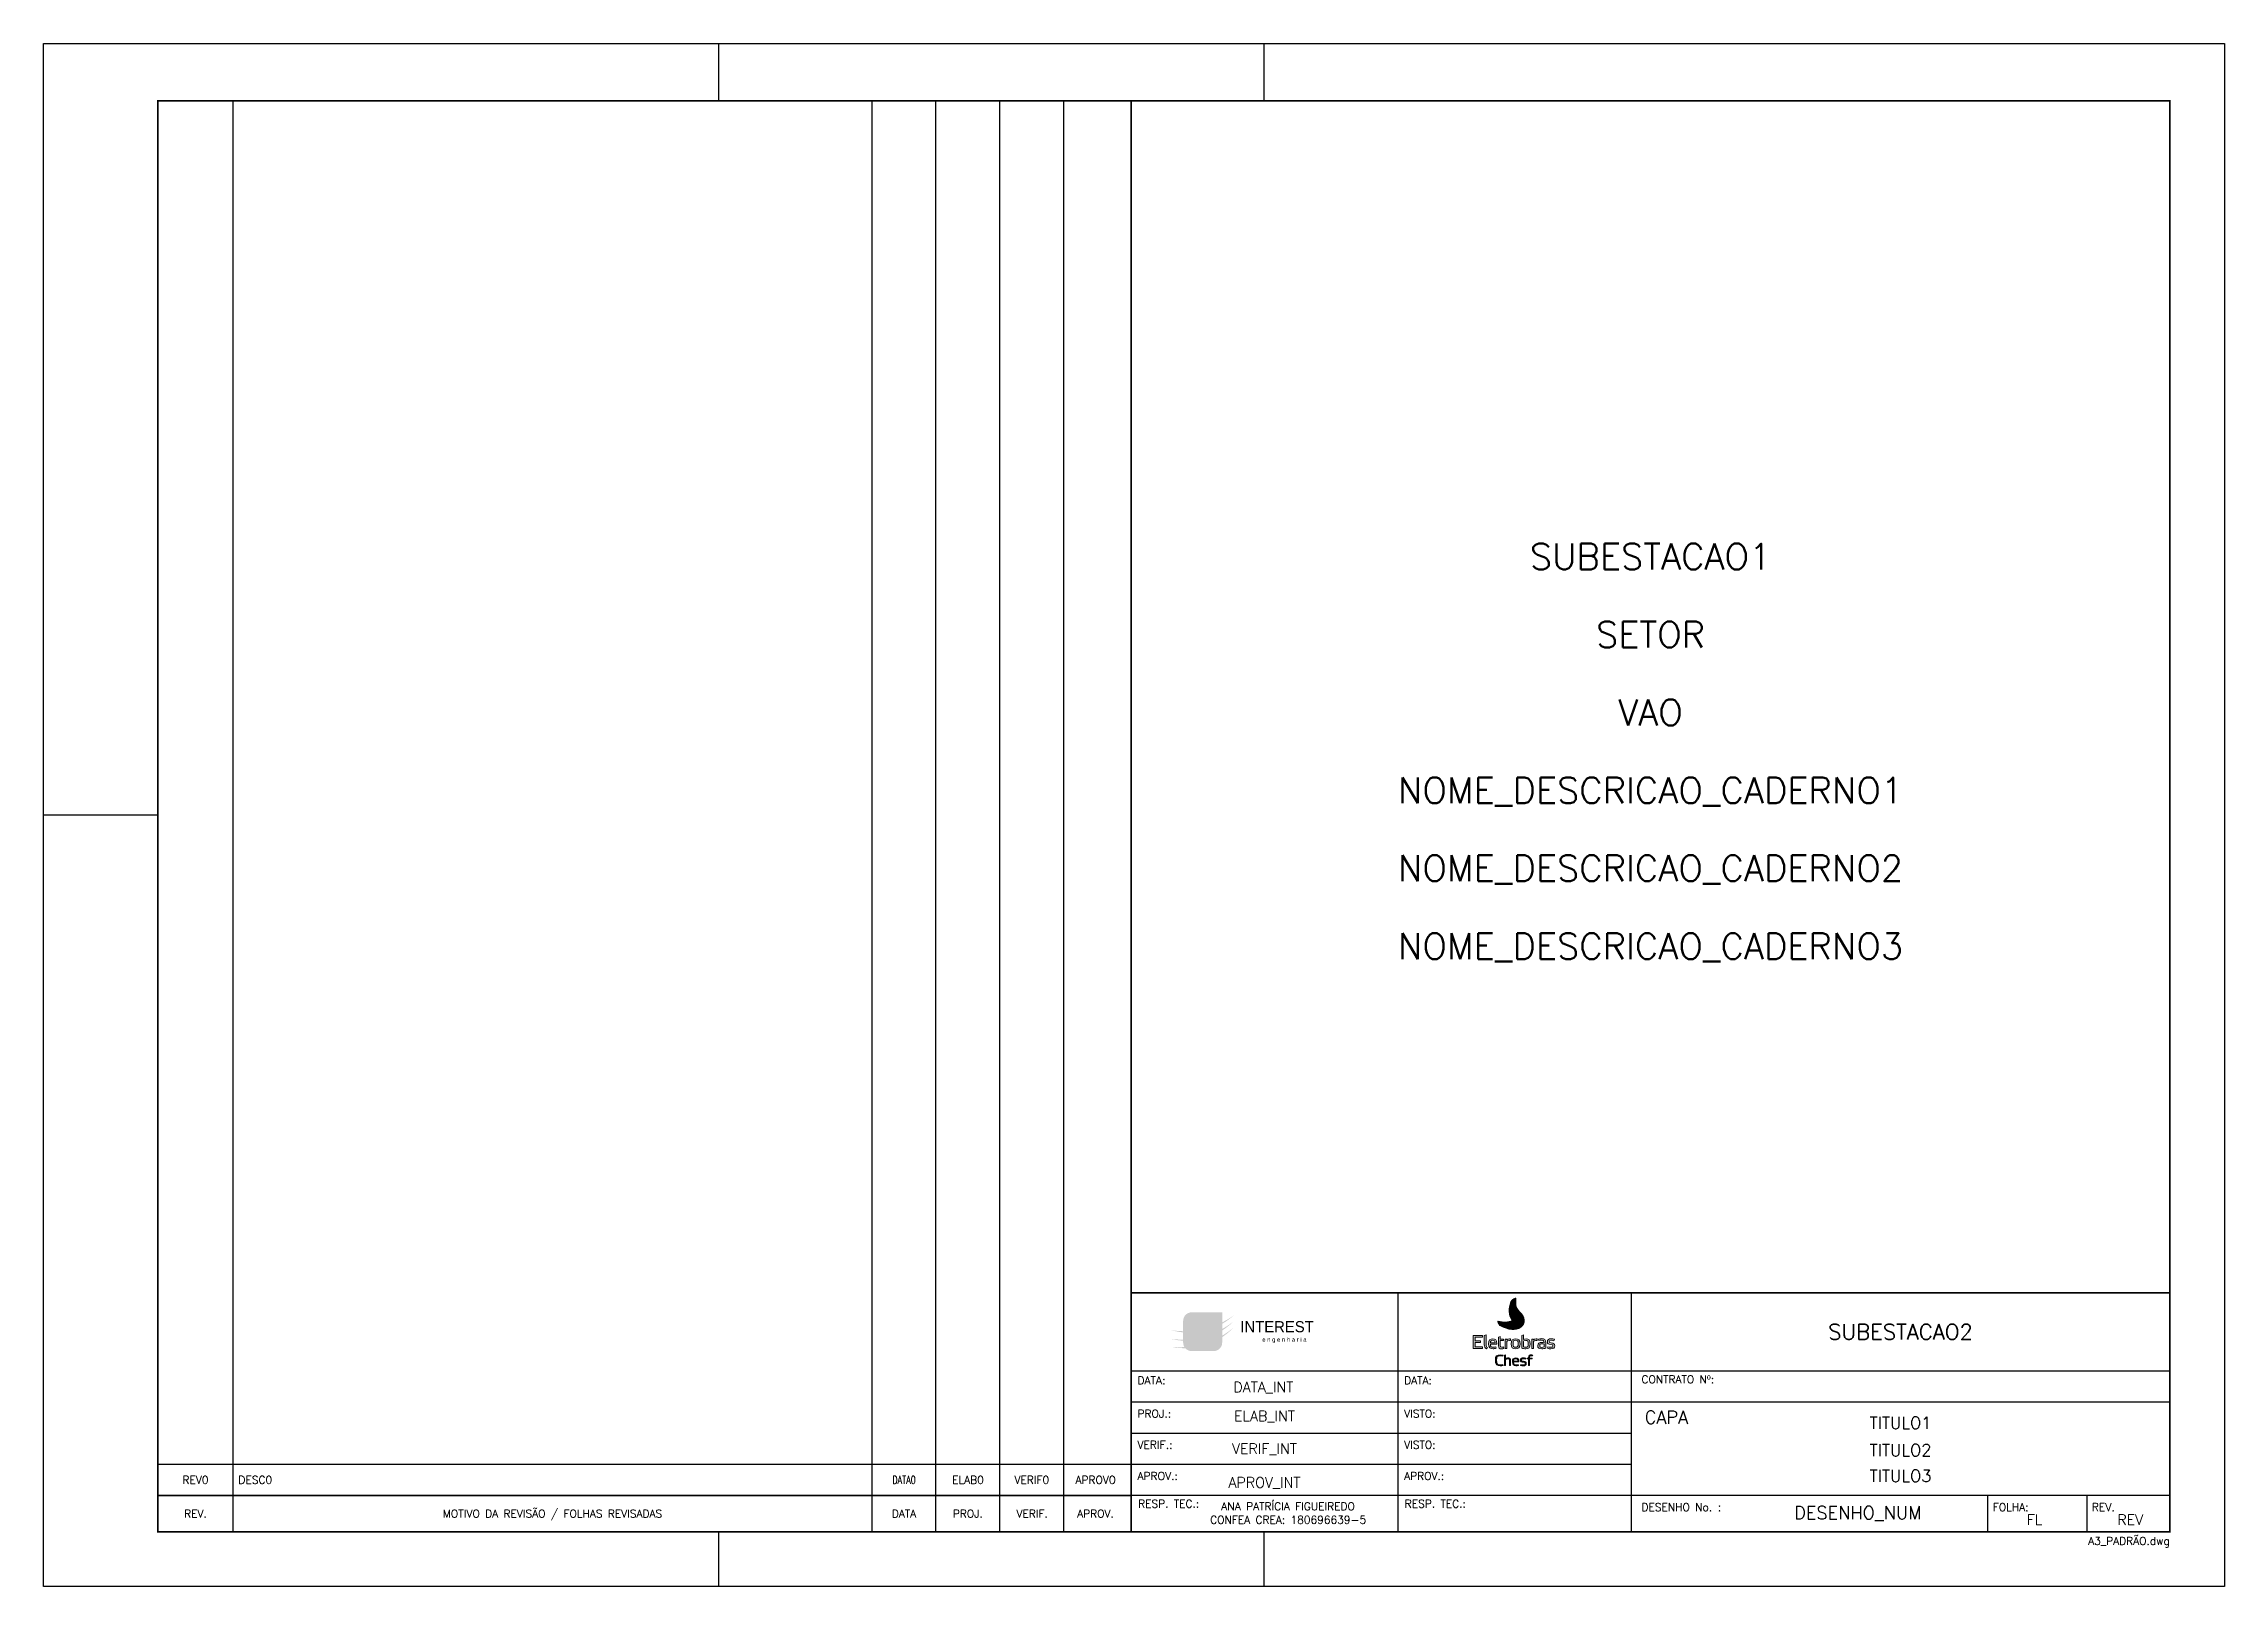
# Model space of a CAD drawing. Header units: millimetres. Extents: x 573 to 993, y 334 to 631.
import ezdxf
from ezdxf.enums import TextEntityAlignment as Align

# ---------------------------------------------------------------- set-up
doc = ezdxf.new("R2010")
doc.units = ezdxf.units.MM
doc.layers.add('1', color=7, linetype='Continuous')
doc.styles.add('ROMANS', font='romans.shx')
doc.styles.add('TÍTULO', font='bgothm.ttf')

msp = doc.modelspace()

# ---------------------------------------------------------------- texts
at = {"insert": (982.742357782718, 341.1436545640075), "char_height": 1.5, "attachment_point": 9, "style": 'ROMANS'}
msp.add_mtext('A3_PADRÃO.dwg', dxfattribs=at)
at = {"layer": '1', "color": 7, "linetype": 'Continuous', "style": 'ROMANS'}
for s, height, p in [('DATA:', 1.5, (783.9423577827179, 372.5436545640075)), ('DATA:', 1.5, (835.2822537287548, 372.5436545640075)), ('CONTRATO Nº:', 1.5, (880.9904092039486, 372.7561670188315)), ('PROJ.:', 1.5, (783.9423577827179, 366.1436545640075)), ('VISTO:', 1.5, (835.2822537287548, 366.1436545640075)), ('CAPA', 2.5, (881.5961021882522, 364.9491090045304)), ('VERIF.:', 1.5, (783.9423577827179, 360.1436545640075)), ('VISTO:', 1.5, (835.2822537287548, 360.1436545640075)), ('APROV.:', 1.5, (783.9423577827179, 354.1436545640075)), ('APROV.:', 1.5, (835.2822537287548, 354.1436545640075)), ('RESP. TEC.:', 1.5, (784.0296363299068, 348.790187862728)), ('RESP. TEC.:', 1.5, (835.3695322759437, 348.790187862728)), ('DESENHO No. :', 1.5, (880.9961021882523, 348.1436545640075)), ('FOLHA:', 1.5, (948.6154651380525, 348.1436545640075)), ('REV.', 1.5, (967.742357782718, 348.1436545640075))]:
    msp.add_text(s, height=height, dxfattribs=at).set_placement(p)
for s, p in [('MOTIVO DA REVISÃO / FOLHAS REVISADAS', (671.2735577827181, 347.6436545640075)), ('ANA PATRÍCIA FIGUEIREDO', (812.9164063642976, 349.0630871291336)), ('REV.', (602.492357782718, 347.6436545640075)), ('DATA', (738.954757782718, 347.6436545640074)), ('PROJ.', (751.254757782718, 347.6436545640075)), ('VERIF.', (763.6344059732224, 347.6436545640075)), ('APROV.', (775.8547577827179, 347.6436545640074)), ('CONFEA CREA: 180696639-5', (812.9164063642976, 346.4562625103137))]:
    msp.add_text(s, height=1.5, dxfattribs=at).set_placement(p, align=Align.MIDDLE_CENTER)
for tag, height, p in [('SUBESTACAO1', 5, (882.723557782718, 531.8936545640074)), ('SETOR', 5, (882.723557782718, 516.8936545640075)), ('VAO', 5, (882.723557782718, 501.8936545640075)), ('NOME_DESCRICAO_CADERNO1', 5, (882.723557782718, 486.8936545640075)), ('NOME_DESCRICAO_CADERNO2', 5, (882.723557782718, 471.8936545640075)), ('NOME_DESCRICAO_CADERNO3', 5, (882.723557782718, 456.8936545640074)), ('SUBESTACAO2', 3, (930.8692299854849, 382.6436545640075)), ('DATA_INT', 2, (808.1571773017647, 371.998635594693)), ('ELAB_INT', 2, (808.3747057557366, 366.4436545640075)), ('TITULO1', 2.3, (930.869229985485, 365.1290582012777)), ('VERIF_INT', 2, (808.3747057557366, 360.1436545640075)), ('TITULO2', 2.3, (930.8692299854852, 359.8758426245199)), ('REV0', 1.5, (602.492357782718, 354.1436545640075)), ('ELAB0', 1.5, (751.254757782718, 354.1436545640075)), ('VERIF0', 1.5, (763.554757782718, 354.1436545640075)), ('APROV0', 1.5, (775.8547577827181, 354.1436545640074)), ('APROV_INT', 2, (808.3747057557366, 353.6436545640075)), ('TITULO3', 2.3, (930.8692299854852, 354.9065854127693))]:
    msp.add_attdef(tag, text='', height=height, dxfattribs=at).set_placement(p, align=Align.MIDDLE_CENTER)
msp.add_attdef('DESC0', text='', height=1.5, dxfattribs=at).set_placement((610.742357782718, 354.1436545640075), align=Align.MIDDLE_LEFT)
at = {"layer": '1', "color": 7, "linetype": 'Continuous', "style": 'ROMANS', "width": 0.75}
msp.add_attdef('DATA0', text='', height=1.5, dxfattribs=at).set_placement((738.954757782718, 354.1436545640074), align=Align.MIDDLE_CENTER)
at = {"layer": '1', "lineweight": -3, "style": 'ROMANS'}
msp.add_attdef('DESENHO_NUM', text='', height=2.5, dxfattribs=at).set_placement((922.6522142040149, 347.8367555956171), align=Align.MIDDLE_CENTER)
at = {"layer": '1', "color": 7, "lineweight": -3, "style": 'ROMANS'}
for tag, p in [('FL', (956.6973258744251, 346.4612594925275)), ('REV', (975.1144520309206, 346.4612594925275))]:
    msp.add_attdef(tag, text='', height=2, dxfattribs=at).set_placement(p, align=Align.MIDDLE_CENTER)

# ---------------------------------------------------------------- blocks, each defined once
blk = doc.blocks.new('A$C3EFF4D57')
at = {"layer": '1', "true_color": 0xd6eb00}
h = blk.add_hatch(color=60, dxfattribs=at)
h.dxf.hatch_style = 2
edge = h.paths.add_edge_path()
edge.add_spline(control_points=[(-0.3953708542991308, 2.208678693711704), (-1.148737280901173, 3.263200565008106), (-1.114664107907288, 4.546249956612201), (-0.6653859229868431, 5.780364471838425), (-0.4332665499036921, 6.117998642438124), (-0.1464455639306834, 6.360794715924612), (0.2072036569828697, 6.510927575700634), (0.3038871099319067, 6.559269302056805), (0.3455394220989092, 6.493561461323679), (0.340266977388751, 6.458697421456122), (0.109136187721333, 5.081403082756765), (0.5193982825692274, 4.450719851147483), (0.9773760008703221, 3.914017944401962), (0.7264735439312062, 3.094119857478859), (0.2468128970529051, 2.529375136054909), (-0.3953708542991308, 2.208678693711704)], knot_values=[0, 0, 0, 0, 1, 1, 1, 2, 2, 2, 3, 3, 3, 4, 4, 4, 5, 5, 5, 5], degree=3, periodic=0)
at = {"layer": '1', "true_color": 0x0072c6}
h = blk.add_hatch(color=152, dxfattribs=at)
h.dxf.hatch_style = 2
edge = h.paths.add_edge_path()
edge.add_spline(control_points=[(1.26518557025895, 0.8847678565166461), (0.2951875762904592, 0.2147060543546786), (-1.108073552150017, 0.2795571228427889), (-2.762566665161103, 1.236505816398221), (-2.967203421007525, 1.470042159070431), (-3.044510639842429, 1.622910099474439), (-3.148905042756155, 1.933819566544571), (-3.160899854276067, 2.010138202020698), (-3.13783290912545, 2.072089425983449), (-3.068236640516261, 2.054492642158607), (-2.053422867554787, 1.787146748536202), (-1.133842624921158, 1.844814111265919), (-0.3953708542991308, 2.208678693711704), (-0.03546060525968642, 1.705028424005377), (0.5039763821179122, 1.253179922423101), (1.26518557025895, 0.8847678565166461)], knot_values=[0, 0, 0, 0, 1, 1, 1, 2, 2, 2, 3, 3, 3, 4, 4, 4, 5, 5, 5, 5], degree=3, periodic=0)
at = {"layer": '1', "true_color": 0x009e49}
h = blk.add_hatch(color=114, dxfattribs=at)
h.dxf.hatch_style = 2
edge = h.paths.add_edge_path()
edge.add_spline(control_points=[(1.26518557025895, 0.8847678565166461), (1.673272781696483, 1.201114532067777), (1.947901239309772, 1.755281411528358), (1.934983750161109, 2.265719953648158), (1.917518777352143, 2.943163178237455), (1.509695188019691, 3.335531914261878), (0.9773760008703221, 3.914017944401962), (0.7264735439312062, 3.094119857478859), (0.2468128970529051, 2.529375136054909), (-0.3953708542991308, 2.208678693711704), (-0.03546060525968642, 1.705028424005377), (0.5039763821179122, 1.253179922423101), (1.26518557025895, 0.8847678565166461)], knot_values=[0, 0, 0, 0, 1, 1, 1, 2, 2, 2, 3, 3, 3, 4, 4, 4, 4], degree=3, periodic=0)
at = {"layer": '1', "true_color": 0x0072c6}
h = blk.add_hatch(color=152, dxfattribs=at)
h.dxf.hatch_style = 2
h.paths.add_polyline_path([(-7.879342331338421, -3.211954544699211), (-6.11083260362193, -3.211954544699211), (-6.11083260362193, -2.898771335900847), (-7.515345937583334, -2.898771335900847), (-7.515345937583334, -2.038110661717042), (-6.517700562301684, -2.038110661717042), (-6.517700562301684, -1.728420447461872), (-7.515345937583334, -1.728420447461872), (-7.515345937583334, -1.015124599642263), (-6.11083260362193, -1.015124599642263), (-6.11083260362193, -0.7019413908441265), (-7.879342331338421, -0.7019413908441265)])
edge = h.paths.add_edge_path()
edge.add_spline(control_points=[(-5.427260162207858, -2.391430354979093), (-5.427260162207858, -2.391430354979093), (-5.427853312466027, -0.5643305869775759), (-5.427853312466027, -0.5643305869775759), (-5.427853312466027, -0.5643305869775759), (-5.766574924636416, -0.7015459574989791), (-5.766574924636416, -0.7015459574989791), (-5.766574924636416, -0.7015459574989791), (-5.766574924636416, -2.466694501537404), (-5.766574924636416, -2.466694501537404), (-5.764729569118231, -2.780536765912188), (-5.684819080691568, -3.122718419968351), (-5.328632495712213, -3.287020974585175), (-5.328632495712213, -3.287020974585175), (-5.145711621205919, -3.038622928716109), (-5.145711621205919, -3.038622928716109), (-5.367220199603253, -2.918740719792368), (-5.431807645868162, -2.747979420552383), (-5.427260162207858, -2.391430354979093)], knot_values=[0, 0, 0, 0, 1, 1, 1, 2, 2, 2, 3, 3, 3, 4, 4, 4, 5, 5, 5, 6, 6, 6, 6], degree=3, periodic=0)
edge = h.paths.add_edge_path()
edge.add_spline(control_points=[(-4.113301064382995, -1.335821041985582), (-4.649871159802842, -1.335821041985582), (-4.948884673874545, -1.566292776239379), (-4.948884673874545, -2.290001702129075), (-4.948884673874545, -3.039216078733716), (-4.621037478495055, -3.262635918342653), (-4.080809624541189, -3.262635918342653), (-3.911794822599404, -3.262635918342653), (-3.644976173240366, -3.219006439339978), (-3.461330337684217, -3.161273171051562), (-3.461330337684217, -3.161273171051562), (-3.522523647781099, -2.877088407511224), (-3.522523647781099, -2.877088407511224), (-3.673776902045802, -2.927374347813725), (-3.911794822599404, -2.963292876602736), (-4.041200384471267, -2.963292876602736), (-4.41201800332567, -2.963292876602736), (-4.581461191448966, -2.862589184884314), (-4.58498713866959, -2.369351993248301), (-4.58498713866959, -2.369351993248301), (-3.338877811964267, -2.369351993248301), (-3.338877811964267, -2.369351993248301), (-3.338877811964267, -2.369351993248301), (-3.338877811964267, -2.286245085354608), (-3.338877811964267, -2.286245085354608), (-3.338877811964267, -1.523124636136686), (-3.58381581616743, -1.335821041985582), (-4.113301064382995, -1.335821041985582)], knot_values=[0, 0, 0, 0, 1, 1, 1, 2, 2, 2, 3, 3, 3, 4, 4, 4, 5, 5, 5, 6, 6, 6, 7, 7, 7, 8, 8, 8, 9, 9, 9, 9], degree=3, periodic=0)
edge = h.paths.add_edge_path()
edge.add_spline(control_points=[(-4.581461191448966, -2.09188959656251), (-4.552660462643757, -1.728420447461872), (-4.437424595702055, -1.620203522198381), (-4.105754877973141, -1.620203522198381), (-3.810761603090668, -1.620203522198381), (-3.70969543081867, -1.703046807860574), (-3.691835024591342, -2.09188959656251), (-3.691835024591342, -2.09188959656251), (-4.581461191448966, -2.09188959656251), (-4.581461191448966, -2.09188959656251)], knot_values=[0, 0, 0, 0, 1, 1, 1, 2, 2, 2, 3, 3, 3, 3], degree=3, periodic=0)
edge = h.paths.add_edge_path()
edge.add_spline(control_points=[(-2.383675615686684, -2.95986578761449), (-2.617706250074889, -2.95986578761449), (-2.6899387410391, -2.844596967710231), (-2.6899387410391, -2.578140799112589), (-2.6899387410391, -2.578140799112589), (-2.6899387410391, -1.688613490788612), (-2.6899387410391, -1.688613490788612), (-2.6899387410391, -1.688613490788612), (-2.048941289681579, -1.688613490788612), (-2.048941289681579, -1.688613490788612), (-2.048941289681579, -1.688613490788612), (-2.048941289681579, -1.386041076729043), (-2.048941289681579, -1.386041076729043), (-2.048941289681579, -1.386041076729043), (-2.6899387410391, -1.386041076729043), (-2.6899387410391, -1.386041076729043), (-2.6899387410391, -1.386041076729043), (-2.6899387410391, -0.8998557797380045), (-2.6899387410391, -0.8998557797380045), (-2.6899387410391, -0.8998557797380045), (-3.032054489377515, -1.040300522570874), (-3.032054489377515, -1.040300522570874), (-3.032054489377515, -1.040300522570874), (-3.032054489377515, -2.599626010829525), (-3.032054489377515, -2.599626010829525), (-3.032054489377515, -3.139919770452252), (-2.851670978937022, -3.262635918342653), (-2.437586361739591, -3.262635918342653), (-2.286201296422291, -3.262635918342653), (-2.102983846787083, -3.226519672884933), (-1.987451404455783, -3.186712716211673), (-1.987451404455783, -3.186712716211673), (-2.052170662034086, -2.905691419428081), (-2.052170662034086, -2.905691419428081), (-2.146086081314593, -2.938380575901647), (-2.25753237893025, -2.95986578761449), (-2.383675615686684, -2.95986578761449)], knot_values=[0, 0, 0, 0, 1, 1, 1, 2, 2, 2, 3, 3, 3, 4, 4, 4, 5, 5, 5, 6, 6, 6, 7, 7, 7, 8, 8, 8, 9, 9, 9, 10, 10, 10, 11, 11, 11, 12, 12, 12, 12], degree=3, periodic=0)
edge = h.paths.add_edge_path()
edge.add_spline(control_points=[(-1.407746121484593, -1.519302113807498), (-1.407746121484593, -1.519302113807498), (-1.407746121484593, -1.386041076729043), (-1.407746121484593, -1.386041076729043), (-1.407746121484593, -1.386041076729043), (-1.749861870083691, -1.386041076729043), (-1.749861870083691, -1.386041076729043), (-1.749861870083691, -1.386041076729043), (-1.749861870083691, -3.211954544699211), (-1.749861870083691, -3.211954544699211), (-1.749861870083691, -3.211954544699211), (-1.407746121484593, -3.211954544699211), (-1.407746121484593, -3.211954544699211), (-1.407746121484593, -3.211954544699211), (-1.407746121484593, -1.883034885139523), (-1.407746121484593, -1.883034885139523), (-1.407746121484593, -1.742590142302561), (-1.187951087552847, -1.65968095108542), (-0.9433096584785972, -1.65968095108542), (-0.8675182675306132, -1.65968095108542), (-0.79199049868771, -1.667128279071562), (-0.7309619526673714, -1.677870884927984), (-0.7309619526673714, -1.677870884927984), (-0.7309619526673714, -1.368378387345274), (-0.7309619526673714, -1.368378387345274), (-0.79199049868771, -1.361128776031819), (-0.8568415673186109, -1.357701687043573), (-0.9181337357048278, -1.357701687043573), (-1.180833287585187, -1.357701687043573), (-1.342895053114489, -1.425650316733822), (-1.407746121484593, -1.519302113807498)], knot_values=[0, 0, 0, 0, 1, 1, 1, 2, 2, 2, 3, 3, 3, 4, 4, 4, 5, 5, 5, 6, 6, 6, 7, 7, 7, 8, 8, 8, 9, 9, 9, 10, 10, 10, 10], degree=3, periodic=0)
edge = h.paths.add_edge_path()
edge.add_spline(control_points=[(3.712258916784322, -1.519302113807498), (3.712258916784322, -1.519302113807498), (3.712258916784322, -1.386041076729043), (3.712258916784322, -1.386041076729043), (3.712258916784322, -1.386041076729043), (3.370011357132626, -1.386041076729043), (3.370011357132626, -1.386041076729043), (3.370011357132626, -1.386041076729043), (3.370011357132626, -3.211954544699211), (3.370011357132626, -3.211954544699211), (3.370011357132626, -3.211954544699211), (3.712258916784322, -3.211954544699211), (3.712258916784322, -3.211954544699211), (3.712258916784322, -3.211954544699211), (3.712258916784322, -1.883034885139523), (3.712258916784322, -1.883034885139523), (3.712258916784322, -1.742590142302561), (3.931658517297706, -1.65968095108542), (4.176761285316502, -1.65968095108542), (4.25215724284601, -1.65968095108542), (4.327948634054792, -1.667128279071562), (4.389108991127728, -1.677870884927984), (4.389108991127728, -1.677870884927984), (4.389108991127728, -1.368378387345274), (4.389108991127728, -1.368378387345274), (4.327948634054792, -1.361128776031819), (4.263229376737399, -1.357701687043573), (4.201739491511375, -1.357701687043573), (3.939369467523193, -1.357701687043573), (3.776978174101828, -1.425650316733822), (3.712258916784322, -1.519302113807498)], knot_values=[0, 0, 0, 0, 1, 1, 1, 2, 2, 2, 3, 3, 3, 4, 4, 4, 5, 5, 5, 6, 6, 6, 7, 7, 7, 8, 8, 8, 9, 9, 9, 10, 10, 10, 10], degree=3, periodic=0)
edge = h.paths.add_edge_path()
edge.add_spline(control_points=[(0.2669799977433058, -1.335821041985582), (-0.306002918418244, -1.335821041985582), (-0.5832675983865556, -1.544478036736109), (-0.5832675983865556, -2.290001702129075), (-0.5832675983865556, -3.039216078733716), (-0.3092981962968224, -3.262635918342653), (0.2669799977433058, -3.262635918342653), (0.846685280714496, -3.262635918342653), (1.116436727036103, -3.039216078733716), (1.116436727036103, -2.290001702129075), (1.116436727036103, -1.544478036736109), (0.8431263804699256, -1.335821041985582), (0.2669799977433058, -1.335821041985582)], knot_values=[0, 0, 0, 0, 1, 1, 1, 2, 2, 2, 3, 3, 3, 4, 4, 4, 4], degree=3, periodic=0)
edge = h.paths.add_edge_path()
edge.add_spline(control_points=[(0.2669799977433058, -2.974101388014219), (-0.1042001017664234, -2.974101388014219), (-0.2230937272420306, -2.844596967710231), (-0.2230937272420306, -2.297119502328769), (-0.2230937272420306, -1.724729736246218), (-0.1042001017664234, -1.623762422300388), (0.2669799977433058, -1.623762422300388), (0.6378964746261317, -1.623762422300388), (0.7565264779964309, -1.724729736246218), (0.7565264779964309, -2.297119502328769), (0.7565264779964309, -2.844596967710231), (0.6378964746261317, -2.974101388014219), (0.2669799977433058, -2.974101388014219)], knot_values=[0, 0, 0, 0, 1, 1, 1, 2, 2, 2, 3, 3, 3, 4, 4, 4, 4], degree=3, periodic=0)
edge = h.paths.add_edge_path()
edge.add_spline(control_points=[(2.277363120865402, -1.335821041985582), (2.046957291987155, -1.335821041985582), (1.884697809879071, -1.403835577230439), (1.791375540595709, -1.469016173504997), (1.791375540595709, -1.469016173504997), (1.791375540595709, -0.5589263312677986), (1.791375540595709, -0.5589263312677986), (1.791375540595709, -0.5589263312677986), (1.449325697522909, -0.7000960352362426), (1.449325697522909, -0.7000960352362426), (1.449325697522909, -0.7000960352362426), (1.449325697522909, -3.12548645338029), (1.449325697522909, -3.12548645338029), (1.647437803138359, -3.20819792792463), (1.974988423388822, -3.262635918342653), (2.219893474828837, -3.262635918342653), (2.803421280149564, -3.262635918342653), (3.070141070958471, -3.046399784492451), (3.070141070958471, -2.297119502328769), (3.070141070958471, -1.555286548151344), (2.814229791414164, -1.335821041985582), (2.277363120865402, -1.335821041985582)], knot_values=[0, 0, 0, 0, 1, 1, 1, 2, 2, 2, 3, 3, 3, 4, 4, 4, 5, 5, 5, 6, 6, 6, 7, 7, 7, 7], degree=3, periodic=0)
edge = h.paths.add_edge_path()
edge.add_spline(control_points=[(2.219893474828837, -2.966851776700764), (2.072199120547793, -2.966851776700764), (1.913959877368256, -2.945498376101341), (1.791375540595709, -2.902396141557574), (1.791375540595709, -2.902396141557574), (1.791375540595709, -1.88665969079625), (1.791375540595709, -1.88665969079625), (1.791375540595709, -1.764207165133257), (1.884697809879071, -1.642150072815411), (2.223518280338794, -1.642150072815411), (2.591073574077654, -1.642150072815411), (2.713262477431726, -1.775015676548719), (2.713262477431726, -2.297119502328769), (2.713262477431726, -2.866148084982115), (2.591073574077654, -2.966851776700764), (2.219893474828837, -2.966851776700764)], knot_values=[0, 0, 0, 0, 1, 1, 1, 2, 2, 2, 3, 3, 3, 4, 4, 4, 5, 5, 5, 5], degree=3, periodic=0)
edge = h.paths.add_edge_path()
edge.add_spline(control_points=[(5.302691828001571, -1.308140707876646), (5.046714643191763, -1.308140707876646), (4.824744725588971, -1.377473354266613), (4.662682960059783, -1.42103692771434), (4.662682960059783, -1.42103692771434), (4.754093968298548, -1.68116616279849), (4.754093968298548, -1.68116616279849), (4.901458794426389, -1.623301083396427), (5.073076865960275, -1.603595321732428), (5.260578176889908, -1.603595321732428), (5.660163571525572, -1.603595321732428), (5.742479612704642, -1.721039025030677), (5.742479612704642, -2.102961730205379), (5.569543429862961, -2.066515956961439), (5.429098687123769, -2.04898507869143), (5.256162504542885, -2.04898507869143), (4.838518987100883, -2.04898507869143), (4.535946573045408, -2.131367025449549), (4.535946573045408, -2.650241478918133), (4.535946573045408, -3.12548645338029), (4.741044667836604, -3.262635918342653), (5.29221284436835, -3.262635918342653), (5.537117895808478, -3.262635918342653), (5.857616621356783, -3.20819792792463), (6.07398456635724, -3.118500464294016), (6.07398456635724, -3.118500464294016), (6.07398456635724, -2.045096650803316), (6.07398456635724, -2.045096650803316), (6.07398456635724, -1.494192096437587), (5.839294876445365, -1.308140707876646), (5.302691828001571, -1.308140707876646)], knot_values=[0, 0, 0, 0, 1, 1, 1, 2, 2, 2, 3, 3, 3, 4, 4, 4, 5, 5, 5, 6, 6, 6, 7, 7, 7, 8, 8, 8, 9, 9, 9, 10, 10, 10, 10], degree=3, periodic=0)
edge = h.paths.add_edge_path()
edge.add_spline(control_points=[(5.742479612704642, -2.913336464086683), (5.620027086984692, -2.95643869863045), (5.464753593791556, -2.985305332774601), (5.313763961632048, -2.985305332774601), (4.986081530329102, -2.985305332774601), (4.903238244679187, -2.938380575901647), (4.903238244679187, -2.63205154507159), (4.903238244679187, -2.347932687090179), (5.007962175224293, -2.315177625057686), (5.3175864839817, -2.315177625057686), (5.472266827177464, -2.315177625057686), (5.627408509318002, -2.325986136473148), (5.742479612704642, -2.354852770617413), (5.742479612704642, -2.354852770617413), (5.742479612704642, -2.913336464086683), (5.742479612704642, -2.913336464086683)], knot_values=[0, 0, 0, 0, 1, 1, 1, 2, 2, 2, 3, 3, 3, 4, 4, 4, 5, 5, 5, 5], degree=3, periodic=0)
edge = h.paths.add_edge_path()
edge.add_spline(control_points=[(7.144686251942403, -2.135123642220037), (6.831634854253707, -2.110013624850353), (6.73046982369226, -2.04898507869143), (6.73046982369226, -1.893909302109705), (6.73046982369226, -1.667128279071562), (6.867421571973978, -1.623762422300388), (7.126694034923275, -1.623762422300388), (7.306879828784986, -1.623762422300388), (7.508419023331498, -1.667128279071562), (7.652356760788962, -1.717480124932763), (7.681289300386197, -1.620203522198381), (7.713714834701477, -1.526551725120953), (7.742317846667333, -1.433031739160924), (7.548028263401648, -1.371937287447281), (7.317556528996988, -1.335821041985582), (7.13387774067769, -1.335821041985582), (6.66548694400899, -1.335821041985582), (6.381104463812335, -1.469016173504997), (6.381104463812335, -1.92290774737171), (6.381104463812335, -2.286245085354608), (6.611576198216767, -2.394330199504452), (7.033174048800333, -2.427085261536718), (7.367776563752614, -2.455820084563243), (7.450817566242335, -2.531479664466815), (7.450817566242335, -2.693739146807047), (7.450817566242335, -2.913336464086683), (7.324806140277815, -2.974101388014219), (7.047343743730721, -2.974101388014219), (6.863664955150625, -2.974101388014219), (6.615069192674241, -2.931328681256673), (6.485498866726061, -2.880647307613231), (6.485498866726061, -2.880647307613231), (6.402655581076033, -3.165095693380863), (6.402655581076033, -3.165095693380863), (6.57928247495397, -3.222828961669393), (6.871244094323629, -3.262635918342653), (7.058152255256005, -3.262635918342653), (7.533660851892364, -3.262635918342653), (7.800182925861691, -3.12548645338029), (7.800182925861691, -2.671792596190016), (7.800182925861691, -2.31886833627334), (7.602202631559521, -2.174864693338463), (7.144686251942403, -2.135123642220037)], knot_values=[0, 0, 0, 0, 1, 1, 1, 2, 2, 2, 3, 3, 3, 4, 4, 4, 5, 5, 5, 6, 6, 6, 7, 7, 7, 8, 8, 8, 9, 9, 9, 10, 10, 10, 11, 11, 11, 12, 12, 12, 13, 13, 13, 14, 14, 14, 14], degree=3, periodic=0)
h = blk.add_hatch(color=152, dxfattribs=at)
h.dxf.hatch_style = 2
edge = h.paths.add_edge_path()
edge.add_spline(control_points=[(-2.70911725805297, -4.434832162389398), (-2.529656425241114, -4.434832162389398), (-2.301161857928719, -4.466796357731596), (-2.144767970006683, -4.512930247918462), (-2.144767970006683, -4.512930247918462), (-2.211596205208139, -4.701156519873621), (-2.211596205208139, -4.701156519873621), (-2.332928336459759, -4.652056879602355), (-2.549955336983885, -4.62312433990337), (-2.706217413592867, -4.62312433990337), (-3.215601466905014, -4.62312433990337), (-3.40666167781842, -4.732922998543017), (-3.40666167781842, -5.473635558244041), (-3.40666167781842, -6.211711895647113), (-3.215601466905014, -6.350443093990179), (-2.706217413592867, -6.350443093990179), (-2.549955336983885, -6.350443093990179), (-2.332928336459759, -6.321576459845801), (-2.211596205208139, -6.275508475217748), (-2.211596205208139, -6.275508475217748), (-2.144767970006683, -6.460703091529808), (-2.144767970006683, -6.460703091529808), (-2.301161857928719, -6.509868637355794), (-2.529656425241114, -6.541635116029397), (-2.70911725805297, -6.541635116029397), (-3.334165564749128, -6.541635116029397), (-3.632256400670485, -6.295675575781843), (-3.632256400670485, -5.473635558244041), (-3.632256400670485, -4.649025223963235), (-3.334165564749128, -4.434832162389398), (-2.70911725805297, -4.434832162389398)], knot_values=[0, 0, 0, 0, 1, 1, 1, 2, 2, 2, 3, 3, 3, 4, 4, 4, 5, 5, 5, 6, 6, 6, 7, 7, 7, 8, 8, 8, 9, 9, 9, 10, 10, 10, 10], degree=3, periodic=0)
h = blk.add_hatch(color=152, dxfattribs=at)
h.dxf.hatch_style = 2
edge = h.paths.add_edge_path()
edge.add_spline(control_points=[(-0.7153423353765902, -5.67655876949857), (-0.7153423353765902, -5.67655876949857), (-0.7153423353765902, -6.500971387106915), (-0.7153423353765902, -6.500971387106915), (-0.7153423353765902, -6.500971387106915), (-0.9034367963035947, -6.500971387106915), (-0.9034367963035947, -6.500971387106915), (-0.9034367963035947, -6.500971387106915), (-0.9034367963035947, -5.714256748336766), (-0.9034367963035947, -5.714256748336766), (-0.9034367963035947, -5.268207935805322), (-0.9961000100631736, -5.178905905519741), (-1.288325251538026, -5.178905905519741), (-1.496652718681503, -5.178905905519741), (-1.693578524041641, -5.251204301993994), (-1.693578524041641, -5.384267622399761), (-1.693578524041641, -5.384267622399761), (-1.693578524041641, -6.500971387106915), (-1.693578524041641, -6.500971387106915), (-1.693578524041641, -6.500971387106915), (-1.881475268129066, -6.500971387106915), (-1.881475268129066, -6.500971387106915), (-1.881475268129066, -6.500971387106915), (-1.881475268129066, -4.489072436134848), (-1.881475268129066, -4.489072436134848), (-1.881475268129066, -4.489072436134848), (-1.693578524041641, -4.411765217295851), (-1.693578524041641, -4.411765217295851), (-1.693578524041641, -4.411765217295851), (-1.693578524041641, -5.118009170474579), (-1.693578524041641, -5.118009170474579), (-1.621082410972349, -5.060078185513703), (-1.453220956261816, -4.9991155449095), (-1.267960434268844, -4.9991155449095), (-0.8716703177724412, -4.9991155449095), (-0.7153423353765902, -5.143910054534444), (-0.7153423353765902, -5.67655876949857)], knot_values=[0, 0, 0, 0, 1, 1, 1, 2, 2, 2, 3, 3, 3, 4, 4, 4, 5, 5, 5, 6, 6, 6, 7, 7, 7, 8, 8, 8, 9, 9, 9, 10, 10, 10, 11, 11, 11, 12, 12, 12, 12], degree=3, periodic=0)
h = blk.add_hatch(color=152, dxfattribs=at)
h.dxf.hatch_style = 2
edge = h.paths.add_edge_path()
edge.add_spline(control_points=[(0.9079774491008266, -5.789125461550157), (0.9079774491008266, -5.789125461550157), (-0.1366256358211331, -5.789125461550157), (-0.1366256358211331, -5.789125461550157), (-0.1336598858347315, -6.263843191557498), (0.01680250185381738, -6.365008222175788), (0.3553593502084595, -6.365008222175788), (0.4595560362826063, -6.365008222175788), (0.6506821529829949, -6.333373554619811), (0.7749800342212438, -6.286976042205765), (0.7749800342212438, -6.286976042205765), (0.8184117963801327, -6.460703091529808), (0.8184117963801327, -6.460703091529808), (0.6679494089524951, -6.506705170602913), (0.4595560362826063, -6.541635116029397), (0.3380261884522042, -6.541635116029397), (-0.1046614404503998, -6.541635116029397), (-0.3450190084909082, -6.36224018876419), (-0.3450190084909082, -5.763356388603938), (-0.3450190084909082, -5.190175755835071), (-0.1220605077331811, -4.9991155449095), (0.3119275877888867, -4.9991155449095), (0.7259462994601336, -4.9991155449095), (0.9079774491008266, -5.167042905182825), (0.9079774491008266, -5.789125461550157)], knot_values=[0, 0, 0, 0, 1, 1, 1, 2, 2, 2, 3, 3, 3, 4, 4, 4, 5, 5, 5, 6, 6, 6, 7, 7, 7, 8, 8, 8, 8], degree=3, periodic=0)
edge = h.paths.add_edge_path()
edge.add_spline(control_points=[(-0.1336598858347315, -5.618495973424046), (-0.1336598858347315, -5.618495973424046), (0.6939821040894003, -5.618495973424046), (0.6939821040894003, -5.618495973424046), (0.6765830370675303, -5.253774618733132), (0.581085884373806, -5.175544722090422), (0.3119275877888867, -5.175544722090422), (0.005269029278679227, -5.175544722090422), (-0.1103293185790335, -5.27400762485604), (-0.1336598858347315, -5.618495973424046)], knot_values=[0, 0, 0, 0, 1, 1, 1, 2, 2, 2, 3, 3, 3, 3], degree=3, periodic=0)
h = blk.add_hatch(color=152, dxfattribs=at)
h.dxf.hatch_style = 2
edge = h.paths.add_edge_path()
edge.add_spline(control_points=[(1.776217262249702, -5.172842594237522), (1.527423783194536, -5.172842594237522), (1.402928185116707, -5.207772539664006), (1.402928185116707, -5.436201201637573), (1.402928185116707, -5.581061616817351), (1.504159121204339, -5.644528668601652), (1.767583634395464, -5.6618618301992), (2.14660649492248, -5.687828619818106), (2.308800071765063, -5.809424373231877), (2.308800071765063, -6.081614325325745), (2.308800071765063, -6.42893661286007), (2.13223908341331, -6.541635116029397), (1.744384877931566, -6.541635116029397), (1.599722179424248, -6.541635116029397), (1.362528078470632, -6.512768481881153), (1.217799474437129, -6.463405219386686), (1.217799474437129, -6.463405219386686), (1.27566455389217, -6.286976042205765), (1.27566455389217, -6.286976042205765), (1.377027301032399, -6.333373554619811), (1.593988396030113, -6.370873816785547), (1.744384877931566, -6.370873816785547), (1.981776695724875, -6.370873816785547), (2.103372449342487, -6.330341898980919), (2.103372449342487, -6.098815675809533), (2.103372449342487, -5.942421788078832), (2.025142552618263, -5.867618980424368), (1.744384877931566, -5.8442225075446), (1.391394712541569, -5.817926190139588), (1.197566468220543, -5.728821876522602), (1.197566468220543, -5.453468457676081), (1.197566468220543, -5.109177825780648), (1.39732621277517, -4.9991155449095), (1.776217262249702, -4.9991155449095), (1.918046021823102, -4.9991155449095), (2.091641259927542, -5.028179895726225), (2.256668775703929, -5.074511502585665), (2.256668775703929, -5.074511502585665), (2.192938101802383, -5.253774618733132), (2.192938101802383, -5.253774618733132), (2.074242192905672, -5.207772539664006), (1.918046021823102, -5.172842594237522), (1.776217262249702, -5.172842594237522)], knot_values=[0, 0, 0, 0, 1, 1, 1, 2, 2, 2, 3, 3, 3, 4, 4, 4, 5, 5, 5, 6, 6, 6, 7, 7, 7, 8, 8, 8, 9, 9, 9, 10, 10, 10, 11, 11, 11, 12, 12, 12, 13, 13, 13, 14, 14, 14, 14], degree=3, periodic=0)
h = blk.add_hatch(color=152, dxfattribs=at)
h.dxf.hatch_style = 2
edge = h.paths.add_edge_path()
edge.add_spline(control_points=[(2.936814128186938, -5.039911084945516), (2.936814128186938, -5.039911084945516), (3.45773165407445, -5.039911084945516), (3.45773165407445, -5.039911084945516), (3.45773165407445, -5.039911084945516), (3.45773165407445, -5.213374512042265), (3.45773165407445, -5.213374512042265), (3.45773165407445, -5.213374512042265), (2.936814128186938, -5.213374512042265), (2.936814128186938, -5.213374512042265), (2.936814128186938, -5.213374512042265), (2.936814128186938, -6.500971387106915), (2.936814128186938, -6.500971387106915), (2.936814128186938, -6.500971387106915), (2.748653761733635, -6.500971387106915), (2.748653761733635, -6.500971387106915), (2.748653761733635, -6.500971387106915), (2.748653761733635, -5.213374512042265), (2.748653761733635, -5.213374512042265), (2.748653761733635, -5.213374512042265), (2.490963032458239, -5.213374512042265), (2.490963032458239, -5.213374512042265), (2.490963032458239, -5.213374512042265), (2.490963032458239, -5.039911084945516), (2.490963032458239, -5.039911084945516), (2.490963032458239, -5.039911084945516), (2.748653761733635, -5.039911084945516), (2.748653761733635, -5.039911084945516), (2.748653761733635, -5.039911084945516), (2.748653761733635, -4.903420675555481), (2.748653761733635, -4.903420675555481), (2.748653761733635, -4.478263924719386), (2.983079829540429, -4.420267034203562), (3.223173775214946, -4.420267034203562), (3.333236055996508, -4.420267034203562), (3.45773165407445, -4.437863818032497), (3.553096995454666, -4.466796357731596), (3.553096995454666, -4.466796357731596), (3.503865544114433, -4.631823873479448), (3.503865544114433, -4.631823873479448), (3.431698958676634, -4.608756928385901), (3.307071549807006, -4.594323611313939), (3.223173775214946, -4.594323611313939), (3.087276515875374, -4.594323611313939), (2.936814128186938, -4.617258745293611), (2.936814128186938, -4.903420675555481), (2.936814128186938, -4.903420675555481), (2.936814128186938, -5.039911084945516), (2.936814128186938, -5.039911084945516)], knot_values=[0, 0, 0, 0, 1, 1, 1, 2, 2, 2, 3, 3, 3, 4, 4, 4, 5, 5, 5, 6, 6, 6, 7, 7, 7, 8, 8, 8, 9, 9, 9, 10, 10, 10, 11, 11, 11, 12, 12, 12, 13, 13, 13, 14, 14, 14, 15, 15, 15, 16, 16, 16, 16], degree=3, periodic=0)
at = {"layer": '1', "lineweight": 0}
blk.add_lwpolyline([(-7.879342331338421, -3.211954544699211), (-6.11083260362193, -3.211954544699211), (-6.11083260362193, -2.898771335900847), (-7.515345937583334, -2.898771335900847), (-7.515345937583334, -2.038110661717042), (-6.517700562301684, -2.038110661717042), (-6.517700562301684, -1.728420447461872), (-7.515345937583334, -1.728420447461872), (-7.515345937583334, -1.015124599642263), (-6.11083260362193, -1.015124599642263), (-6.11083260362193, -0.7019413908441265), (-7.879342331338421, -0.7019413908441265), (-7.879342331338421, -3.211954544699211)], dxfattribs=at)
for points, knots in [([(-0.3953708542991308, 2.208678693711704), (-1.148737280901173, 3.263200565008106), (-1.114664107907288, 4.546249956612201), (-0.6653859229868431, 5.780364471838425), (-0.4332665499036921, 6.117998642438124), (-0.1464455639306834, 6.360794715924612), (0.2072036569828697, 6.510927575700634), (0.3038871099319067, 6.559269302056805), (0.3455394220989092, 6.493561461323679), (0.340266977388751, 6.458697421456122), (0.109136187721333, 5.081403082756765), (0.5193982825692274, 4.450719851147483), (0.9773760008703221, 3.914017944401962), (0.7264735439312062, 3.094119857478859), (0.2468128970529051, 2.529375136054909), (-0.3953708542991308, 2.208678693711704)], [0, 0, 0, 0, 1, 1, 1, 2, 2, 2, 3, 3, 3, 4, 4, 4, 5, 5, 5, 5]), ([(1.26518557025895, 0.8847678565166461), (0.2951875762904592, 0.2147060543546786), (-1.108073552150017, 0.2795571228427889), (-2.762566665161103, 1.236505816398221), (-2.967203421007525, 1.470042159070431), (-3.044510639842429, 1.622910099474439), (-3.148905042756155, 1.933819566544571), (-3.160899854276067, 2.010138202020698), (-3.13783290912545, 2.072089425983449), (-3.068236640516261, 2.054492642158607), (-2.053422867554787, 1.787146748536202), (-1.133842624921158, 1.844814111265919), (-0.3953708542991308, 2.208678693711704), (-0.03546060525968642, 1.705028424005377), (0.5039763821179122, 1.253179922423101), (1.26518557025895, 0.8847678565166461)], [0, 0, 0, 0, 1, 1, 1, 2, 2, 2, 3, 3, 3, 4, 4, 4, 5, 5, 5, 5]), ([(1.26518557025895, 0.8847678565166461), (1.673272781696483, 1.201114532067777), (1.947901239309772, 1.755281411528358), (1.934983750161109, 2.265719953648158), (1.917518777352143, 2.943163178237455), (1.509695188019691, 3.335531914261878), (0.9773760008703221, 3.914017944401962), (0.7264735439312062, 3.094119857478859), (0.2468128970529051, 2.529375136054909), (-0.3953708542991308, 2.208678693711704), (-0.03546060525968642, 1.705028424005377), (0.5039763821179122, 1.253179922423101), (1.26518557025895, 0.8847678565166461)], [0, 0, 0, 0, 1, 1, 1, 2, 2, 2, 3, 3, 3, 4, 4, 4, 4]), ([(-5.427260162207858, -2.391430354979093), (-5.427260162207858, -2.391430354979093), (-5.427853312466027, -0.5643305869775759), (-5.427853312466027, -0.5643305869775759), (-5.427853312466027, -0.5643305869775759), (-5.766574924636416, -0.7015459574989791), (-5.766574924636416, -0.7015459574989791), (-5.766574924636416, -0.7015459574989791), (-5.766574924636416, -2.466694501537404), (-5.766574924636416, -2.466694501537404), (-5.764729569118231, -2.780536765912188), (-5.684819080691568, -3.122718419968351), (-5.328632495712213, -3.287020974585175), (-5.328632495712213, -3.287020974585175), (-5.145711621205919, -3.038622928716109), (-5.145711621205919, -3.038622928716109), (-5.367220199603253, -2.918740719792368), (-5.431807645868162, -2.747979420552383), (-5.427260162207858, -2.391430354979093)], [0, 0, 0, 0, 1, 1, 1, 2, 2, 2, 3, 3, 3, 4, 4, 4, 5, 5, 5, 6, 6, 6, 6]), ([(-4.113301064382995, -1.335821041985582), (-4.649871159802842, -1.335821041985582), (-4.948884673874545, -1.566292776239379), (-4.948884673874545, -2.290001702129075), (-4.948884673874545, -3.039216078733716), (-4.621037478495055, -3.262635918342653), (-4.080809624541189, -3.262635918342653), (-3.911794822599404, -3.262635918342653), (-3.644976173240366, -3.219006439339978), (-3.461330337684217, -3.161273171051562), (-3.461330337684217, -3.161273171051562), (-3.522523647781099, -2.877088407511224), (-3.522523647781099, -2.877088407511224), (-3.673776902045802, -2.927374347813725), (-3.911794822599404, -2.963292876602736), (-4.041200384471267, -2.963292876602736), (-4.41201800332567, -2.963292876602736), (-4.581461191448966, -2.862589184884314), (-4.58498713866959, -2.369351993248301), (-4.58498713866959, -2.369351993248301), (-3.338877811964267, -2.369351993248301), (-3.338877811964267, -2.369351993248301), (-3.338877811964267, -2.369351993248301), (-3.338877811964267, -2.286245085354608), (-3.338877811964267, -2.286245085354608), (-3.338877811964267, -1.523124636136686), (-3.58381581616743, -1.335821041985582), (-4.113301064382995, -1.335821041985582)], [0, 0, 0, 0, 1, 1, 1, 2, 2, 2, 3, 3, 3, 4, 4, 4, 5, 5, 5, 6, 6, 6, 7, 7, 7, 8, 8, 8, 9, 9, 9, 9]), ([(-4.581461191448966, -2.09188959656251), (-4.552660462643757, -1.728420447461872), (-4.437424595702055, -1.620203522198381), (-4.105754877973141, -1.620203522198381), (-3.810761603090668, -1.620203522198381), (-3.70969543081867, -1.703046807860574), (-3.691835024591342, -2.09188959656251), (-3.691835024591342, -2.09188959656251), (-4.581461191448966, -2.09188959656251), (-4.581461191448966, -2.09188959656251)], [0, 0, 0, 0, 1, 1, 1, 2, 2, 2, 3, 3, 3, 3]), ([(-2.383675615686684, -2.95986578761449), (-2.617706250074889, -2.95986578761449), (-2.6899387410391, -2.844596967710231), (-2.6899387410391, -2.578140799112589), (-2.6899387410391, -2.578140799112589), (-2.6899387410391, -1.688613490788612), (-2.6899387410391, -1.688613490788612), (-2.6899387410391, -1.688613490788612), (-2.048941289681579, -1.688613490788612), (-2.048941289681579, -1.688613490788612), (-2.048941289681579, -1.688613490788612), (-2.048941289681579, -1.386041076729043), (-2.048941289681579, -1.386041076729043), (-2.048941289681579, -1.386041076729043), (-2.6899387410391, -1.386041076729043), (-2.6899387410391, -1.386041076729043), (-2.6899387410391, -1.386041076729043), (-2.6899387410391, -0.8998557797380045), (-2.6899387410391, -0.8998557797380045), (-2.6899387410391, -0.8998557797380045), (-3.032054489377515, -1.040300522570874), (-3.032054489377515, -1.040300522570874), (-3.032054489377515, -1.040300522570874), (-3.032054489377515, -2.599626010829525), (-3.032054489377515, -2.599626010829525), (-3.032054489377515, -3.139919770452252), (-2.851670978937022, -3.262635918342653), (-2.437586361739591, -3.262635918342653), (-2.286201296422291, -3.262635918342653), (-2.102983846787083, -3.226519672884933), (-1.987451404455783, -3.186712716211673), (-1.987451404455783, -3.186712716211673), (-2.052170662034086, -2.905691419428081), (-2.052170662034086, -2.905691419428081), (-2.146086081314593, -2.938380575901647), (-2.25753237893025, -2.95986578761449), (-2.383675615686684, -2.95986578761449)], [0, 0, 0, 0, 1, 1, 1, 2, 2, 2, 3, 3, 3, 4, 4, 4, 5, 5, 5, 6, 6, 6, 7, 7, 7, 8, 8, 8, 9, 9, 9, 10, 10, 10, 11, 11, 11, 12, 12, 12, 12]), ([(-1.407746121484593, -1.519302113807498), (-1.407746121484593, -1.519302113807498), (-1.407746121484593, -1.386041076729043), (-1.407746121484593, -1.386041076729043), (-1.407746121484593, -1.386041076729043), (-1.749861870083691, -1.386041076729043), (-1.749861870083691, -1.386041076729043), (-1.749861870083691, -1.386041076729043), (-1.749861870083691, -3.211954544699211), (-1.749861870083691, -3.211954544699211), (-1.749861870083691, -3.211954544699211), (-1.407746121484593, -3.211954544699211), (-1.407746121484593, -3.211954544699211), (-1.407746121484593, -3.211954544699211), (-1.407746121484593, -1.883034885139523), (-1.407746121484593, -1.883034885139523), (-1.407746121484593, -1.742590142302561), (-1.187951087552847, -1.65968095108542), (-0.9433096584785972, -1.65968095108542), (-0.8675182675306132, -1.65968095108542), (-0.79199049868771, -1.667128279071562), (-0.7309619526673714, -1.677870884927984), (-0.7309619526673714, -1.677870884927984), (-0.7309619526673714, -1.368378387345274), (-0.7309619526673714, -1.368378387345274), (-0.79199049868771, -1.361128776031819), (-0.8568415673186109, -1.357701687043573), (-0.9181337357048278, -1.357701687043573), (-1.180833287585187, -1.357701687043573), (-1.342895053114489, -1.425650316733822), (-1.407746121484593, -1.519302113807498)], [0, 0, 0, 0, 1, 1, 1, 2, 2, 2, 3, 3, 3, 4, 4, 4, 5, 5, 5, 6, 6, 6, 7, 7, 7, 8, 8, 8, 9, 9, 9, 10, 10, 10, 10]), ([(0.2669799977433058, -1.335821041985582), (-0.306002918418244, -1.335821041985582), (-0.5832675983865556, -1.544478036736109), (-0.5832675983865556, -2.290001702129075), (-0.5832675983865556, -3.039216078733716), (-0.3092981962968224, -3.262635918342653), (0.2669799977433058, -3.262635918342653), (0.846685280714496, -3.262635918342653), (1.116436727036103, -3.039216078733716), (1.116436727036103, -2.290001702129075), (1.116436727036103, -1.544478036736109), (0.8431263804699256, -1.335821041985582), (0.2669799977433058, -1.335821041985582)], [0, 0, 0, 0, 1, 1, 1, 2, 2, 2, 3, 3, 3, 4, 4, 4, 4]), ([(0.2669799977433058, -2.974101388014219), (-0.1042001017664234, -2.974101388014219), (-0.2230937272420306, -2.844596967710231), (-0.2230937272420306, -2.297119502328769), (-0.2230937272420306, -1.724729736246218), (-0.1042001017664234, -1.623762422300388), (0.2669799977433058, -1.623762422300388), (0.6378964746261317, -1.623762422300388), (0.7565264779964309, -1.724729736246218), (0.7565264779964309, -2.297119502328769), (0.7565264779964309, -2.844596967710231), (0.6378964746261317, -2.974101388014219), (0.2669799977433058, -2.974101388014219)], [0, 0, 0, 0, 1, 1, 1, 2, 2, 2, 3, 3, 3, 4, 4, 4, 4]), ([(2.277363120865402, -1.335821041985582), (2.046957291987155, -1.335821041985582), (1.884697809879071, -1.403835577230439), (1.791375540595709, -1.469016173504997), (1.791375540595709, -1.469016173504997), (1.791375540595709, -0.5589263312677986), (1.791375540595709, -0.5589263312677986), (1.791375540595709, -0.5589263312677986), (1.449325697522909, -0.7000960352362426), (1.449325697522909, -0.7000960352362426), (1.449325697522909, -0.7000960352362426), (1.449325697522909, -3.12548645338029), (1.449325697522909, -3.12548645338029), (1.647437803138359, -3.20819792792463), (1.974988423388822, -3.262635918342653), (2.219893474828837, -3.262635918342653), (2.803421280149564, -3.262635918342653), (3.070141070958471, -3.046399784492451), (3.070141070958471, -2.297119502328769), (3.070141070958471, -1.555286548151344), (2.814229791414164, -1.335821041985582), (2.277363120865402, -1.335821041985582)], [0, 0, 0, 0, 1, 1, 1, 2, 2, 2, 3, 3, 3, 4, 4, 4, 5, 5, 5, 6, 6, 6, 7, 7, 7, 7]), ([(2.219893474828837, -2.966851776700764), (2.072199120547793, -2.966851776700764), (1.913959877368256, -2.945498376101341), (1.791375540595709, -2.902396141557574), (1.791375540595709, -2.902396141557574), (1.791375540595709, -1.88665969079625), (1.791375540595709, -1.88665969079625), (1.791375540595709, -1.764207165133257), (1.884697809879071, -1.642150072815411), (2.223518280338794, -1.642150072815411), (2.591073574077654, -1.642150072815411), (2.713262477431726, -1.775015676548719), (2.713262477431726, -2.297119502328769), (2.713262477431726, -2.866148084982115), (2.591073574077654, -2.966851776700764), (2.219893474828837, -2.966851776700764)], [0, 0, 0, 0, 1, 1, 1, 2, 2, 2, 3, 3, 3, 4, 4, 4, 5, 5, 5, 5]), ([(3.712258916784322, -1.519302113807498), (3.712258916784322, -1.519302113807498), (3.712258916784322, -1.386041076729043), (3.712258916784322, -1.386041076729043), (3.712258916784322, -1.386041076729043), (3.370011357132626, -1.386041076729043), (3.370011357132626, -1.386041076729043), (3.370011357132626, -1.386041076729043), (3.370011357132626, -3.211954544699211), (3.370011357132626, -3.211954544699211), (3.370011357132626, -3.211954544699211), (3.712258916784322, -3.211954544699211), (3.712258916784322, -3.211954544699211), (3.712258916784322, -3.211954544699211), (3.712258916784322, -1.883034885139523), (3.712258916784322, -1.883034885139523), (3.712258916784322, -1.742590142302561), (3.931658517297706, -1.65968095108542), (4.176761285316502, -1.65968095108542), (4.25215724284601, -1.65968095108542), (4.327948634054792, -1.667128279071562), (4.389108991127728, -1.677870884927984), (4.389108991127728, -1.677870884927984), (4.389108991127728, -1.368378387345274), (4.389108991127728, -1.368378387345274), (4.327948634054792, -1.361128776031819), (4.263229376737399, -1.357701687043573), (4.201739491511375, -1.357701687043573), (3.939369467523193, -1.357701687043573), (3.776978174101828, -1.425650316733822), (3.712258916784322, -1.519302113807498)], [0, 0, 0, 0, 1, 1, 1, 2, 2, 2, 3, 3, 3, 4, 4, 4, 5, 5, 5, 6, 6, 6, 7, 7, 7, 8, 8, 8, 9, 9, 9, 10, 10, 10, 10]), ([(5.302691828001571, -1.308140707876646), (5.046714643191763, -1.308140707876646), (4.824744725588971, -1.377473354266613), (4.662682960059783, -1.42103692771434), (4.662682960059783, -1.42103692771434), (4.754093968298548, -1.68116616279849), (4.754093968298548, -1.68116616279849), (4.901458794426389, -1.623301083396427), (5.073076865960275, -1.603595321732428), (5.260578176889908, -1.603595321732428), (5.660163571525572, -1.603595321732428), (5.742479612704642, -1.721039025030677), (5.742479612704642, -2.102961730205379), (5.569543429862961, -2.066515956961439), (5.429098687123769, -2.04898507869143), (5.256162504542885, -2.04898507869143), (4.838518987100883, -2.04898507869143), (4.535946573045408, -2.131367025449549), (4.535946573045408, -2.650241478918133), (4.535946573045408, -3.12548645338029), (4.741044667836604, -3.262635918342653), (5.29221284436835, -3.262635918342653), (5.537117895808478, -3.262635918342653), (5.857616621356783, -3.20819792792463), (6.07398456635724, -3.118500464294016), (6.07398456635724, -3.118500464294016), (6.07398456635724, -2.045096650803316), (6.07398456635724, -2.045096650803316), (6.07398456635724, -1.494192096437587), (5.839294876445365, -1.308140707876646), (5.302691828001571, -1.308140707876646)], [0, 0, 0, 0, 1, 1, 1, 2, 2, 2, 3, 3, 3, 4, 4, 4, 5, 5, 5, 6, 6, 6, 7, 7, 7, 8, 8, 8, 9, 9, 9, 10, 10, 10, 10]), ([(5.742479612704642, -2.913336464086683), (5.620027086984692, -2.95643869863045), (5.464753593791556, -2.985305332774601), (5.313763961632048, -2.985305332774601), (4.986081530329102, -2.985305332774601), (4.903238244679187, -2.938380575901647), (4.903238244679187, -2.63205154507159), (4.903238244679187, -2.347932687090179), (5.007962175224293, -2.315177625057686), (5.3175864839817, -2.315177625057686), (5.472266827177464, -2.315177625057686), (5.627408509318002, -2.325986136473148), (5.742479612704642, -2.354852770617413), (5.742479612704642, -2.354852770617413), (5.742479612704642, -2.913336464086683), (5.742479612704642, -2.913336464086683)], [0, 0, 0, 0, 1, 1, 1, 2, 2, 2, 3, 3, 3, 4, 4, 4, 5, 5, 5, 5]), ([(7.144686251942403, -2.135123642220037), (6.831634854253707, -2.110013624850353), (6.73046982369226, -2.04898507869143), (6.73046982369226, -1.893909302109705), (6.73046982369226, -1.667128279071562), (6.867421571973978, -1.623762422300388), (7.126694034923275, -1.623762422300388), (7.306879828784986, -1.623762422300388), (7.508419023331498, -1.667128279071562), (7.652356760788962, -1.717480124932763), (7.681289300386197, -1.620203522198381), (7.713714834701477, -1.526551725120953), (7.742317846667333, -1.433031739160924), (7.548028263401648, -1.371937287447281), (7.317556528996988, -1.335821041985582), (7.13387774067769, -1.335821041985582), (6.66548694400899, -1.335821041985582), (6.381104463812335, -1.469016173504997), (6.381104463812335, -1.92290774737171), (6.381104463812335, -2.286245085354608), (6.611576198216767, -2.394330199504452), (7.033174048800333, -2.427085261536718), (7.367776563752614, -2.455820084563243), (7.450817566242335, -2.531479664466815), (7.450817566242335, -2.693739146807047), (7.450817566242335, -2.913336464086683), (7.324806140277815, -2.974101388014219), (7.047343743730721, -2.974101388014219), (6.863664955150625, -2.974101388014219), (6.615069192674241, -2.931328681256673), (6.485498866726061, -2.880647307613231), (6.485498866726061, -2.880647307613231), (6.402655581076033, -3.165095693380863), (6.402655581076033, -3.165095693380863), (6.57928247495397, -3.222828961669393), (6.871244094323629, -3.262635918342653), (7.058152255256005, -3.262635918342653), (7.533660851892364, -3.262635918342653), (7.800182925861691, -3.12548645338029), (7.800182925861691, -2.671792596190016), (7.800182925861691, -2.31886833627334), (7.602202631559521, -2.174864693338463), (7.144686251942403, -2.135123642220037)], [0, 0, 0, 0, 1, 1, 1, 2, 2, 2, 3, 3, 3, 4, 4, 4, 5, 5, 5, 6, 6, 6, 7, 7, 7, 8, 8, 8, 9, 9, 9, 10, 10, 10, 11, 11, 11, 12, 12, 12, 13, 13, 13, 14, 14, 14, 14]), ([(-2.70911725805297, -4.434832162389398), (-2.529656425241114, -4.434832162389398), (-2.301161857928719, -4.466796357731596), (-2.144767970006683, -4.512930247918462), (-2.144767970006683, -4.512930247918462), (-2.211596205208139, -4.701156519873621), (-2.211596205208139, -4.701156519873621), (-2.332928336459759, -4.652056879602355), (-2.549955336983885, -4.62312433990337), (-2.706217413592867, -4.62312433990337), (-3.215601466905014, -4.62312433990337), (-3.40666167781842, -4.732922998543017), (-3.40666167781842, -5.473635558244041), (-3.40666167781842, -6.211711895647113), (-3.215601466905014, -6.350443093990179), (-2.706217413592867, -6.350443093990179), (-2.549955336983885, -6.350443093990179), (-2.332928336459759, -6.321576459845801), (-2.211596205208139, -6.275508475217748), (-2.211596205208139, -6.275508475217748), (-2.144767970006683, -6.460703091529808), (-2.144767970006683, -6.460703091529808), (-2.301161857928719, -6.509868637355794), (-2.529656425241114, -6.541635116029397), (-2.70911725805297, -6.541635116029397), (-3.334165564749128, -6.541635116029397), (-3.632256400670485, -6.295675575781843), (-3.632256400670485, -5.473635558244041), (-3.632256400670485, -4.649025223963235), (-3.334165564749128, -4.434832162389398), (-2.70911725805297, -4.434832162389398)], [0, 0, 0, 0, 1, 1, 1, 2, 2, 2, 3, 3, 3, 4, 4, 4, 5, 5, 5, 6, 6, 6, 7, 7, 7, 8, 8, 8, 9, 9, 9, 10, 10, 10, 10]), ([(-0.7153423353765902, -5.67655876949857), (-0.7153423353765902, -5.67655876949857), (-0.7153423353765902, -6.500971387106915), (-0.7153423353765902, -6.500971387106915), (-0.7153423353765902, -6.500971387106915), (-0.9034367963035947, -6.500971387106915), (-0.9034367963035947, -6.500971387106915), (-0.9034367963035947, -6.500971387106915), (-0.9034367963035947, -5.714256748336766), (-0.9034367963035947, -5.714256748336766), (-0.9034367963035947, -5.268207935805322), (-0.9961000100631736, -5.178905905519741), (-1.288325251538026, -5.178905905519741), (-1.496652718681503, -5.178905905519741), (-1.693578524041641, -5.251204301993994), (-1.693578524041641, -5.384267622399761), (-1.693578524041641, -5.384267622399761), (-1.693578524041641, -6.500971387106915), (-1.693578524041641, -6.500971387106915), (-1.693578524041641, -6.500971387106915), (-1.881475268129066, -6.500971387106915), (-1.881475268129066, -6.500971387106915), (-1.881475268129066, -6.500971387106915), (-1.881475268129066, -4.489072436134848), (-1.881475268129066, -4.489072436134848), (-1.881475268129066, -4.489072436134848), (-1.693578524041641, -4.411765217295851), (-1.693578524041641, -4.411765217295851), (-1.693578524041641, -4.411765217295851), (-1.693578524041641, -5.118009170474579), (-1.693578524041641, -5.118009170474579), (-1.621082410972349, -5.060078185513703), (-1.453220956261816, -4.9991155449095), (-1.267960434268844, -4.9991155449095), (-0.8716703177724412, -4.9991155449095), (-0.7153423353765902, -5.143910054534444), (-0.7153423353765902, -5.67655876949857)], [0, 0, 0, 0, 1, 1, 1, 2, 2, 2, 3, 3, 3, 4, 4, 4, 5, 5, 5, 6, 6, 6, 7, 7, 7, 8, 8, 8, 9, 9, 9, 10, 10, 10, 11, 11, 11, 12, 12, 12, 12]), ([(0.9079774491008266, -5.789125461550157), (0.9079774491008266, -5.789125461550157), (-0.1366256358211331, -5.789125461550157), (-0.1366256358211331, -5.789125461550157), (-0.1336598858347315, -6.263843191557498), (0.01680250185381738, -6.365008222175788), (0.3553593502084595, -6.365008222175788), (0.4595560362826063, -6.365008222175788), (0.6506821529829949, -6.333373554619811), (0.7749800342212438, -6.286976042205765), (0.7749800342212438, -6.286976042205765), (0.8184117963801327, -6.460703091529808), (0.8184117963801327, -6.460703091529808), (0.6679494089524951, -6.506705170602913), (0.4595560362826063, -6.541635116029397), (0.3380261884522042, -6.541635116029397), (-0.1046614404503998, -6.541635116029397), (-0.3450190084909082, -6.36224018876419), (-0.3450190084909082, -5.763356388603938), (-0.3450190084909082, -5.190175755835071), (-0.1220605077331811, -4.9991155449095), (0.3119275877888867, -4.9991155449095), (0.7259462994601336, -4.9991155449095), (0.9079774491008266, -5.167042905182825), (0.9079774491008266, -5.789125461550157)], [0, 0, 0, 0, 1, 1, 1, 2, 2, 2, 3, 3, 3, 4, 4, 4, 5, 5, 5, 6, 6, 6, 7, 7, 7, 8, 8, 8, 8]), ([(-0.1336598858347315, -5.618495973424046), (-0.1336598858347315, -5.618495973424046), (0.6939821040894003, -5.618495973424046), (0.6939821040894003, -5.618495973424046), (0.6765830370675303, -5.253774618733132), (0.581085884373806, -5.175544722090422), (0.3119275877888867, -5.175544722090422), (0.005269029278679227, -5.175544722090422), (-0.1103293185790335, -5.27400762485604), (-0.1336598858347315, -5.618495973424046)], [0, 0, 0, 0, 1, 1, 1, 2, 2, 2, 3, 3, 3, 3]), ([(1.776217262249702, -5.172842594237522), (1.527423783194536, -5.172842594237522), (1.402928185116707, -5.207772539664006), (1.402928185116707, -5.436201201637573), (1.402928185116707, -5.581061616817351), (1.504159121204339, -5.644528668601652), (1.767583634395464, -5.6618618301992), (2.14660649492248, -5.687828619818106), (2.308800071765063, -5.809424373231877), (2.308800071765063, -6.081614325325745), (2.308800071765063, -6.42893661286007), (2.13223908341331, -6.541635116029397), (1.744384877931566, -6.541635116029397), (1.599722179424248, -6.541635116029397), (1.362528078470632, -6.512768481881153), (1.217799474437129, -6.463405219386686), (1.217799474437129, -6.463405219386686), (1.27566455389217, -6.286976042205765), (1.27566455389217, -6.286976042205765), (1.377027301032399, -6.333373554619811), (1.593988396030113, -6.370873816785547), (1.744384877931566, -6.370873816785547), (1.981776695724875, -6.370873816785547), (2.103372449342487, -6.330341898980919), (2.103372449342487, -6.098815675809533), (2.103372449342487, -5.942421788078832), (2.025142552618263, -5.867618980424368), (1.744384877931566, -5.8442225075446), (1.391394712541569, -5.817926190139588), (1.197566468220543, -5.728821876522602), (1.197566468220543, -5.453468457676081), (1.197566468220543, -5.109177825780648), (1.39732621277517, -4.9991155449095), (1.776217262249702, -4.9991155449095), (1.918046021823102, -4.9991155449095), (2.091641259927542, -5.028179895726225), (2.256668775703929, -5.074511502585665), (2.256668775703929, -5.074511502585665), (2.192938101802383, -5.253774618733132), (2.192938101802383, -5.253774618733132), (2.074242192905672, -5.207772539664006), (1.918046021823102, -5.172842594237522), (1.776217262249702, -5.172842594237522)], [0, 0, 0, 0, 1, 1, 1, 2, 2, 2, 3, 3, 3, 4, 4, 4, 5, 5, 5, 6, 6, 6, 7, 7, 7, 8, 8, 8, 9, 9, 9, 10, 10, 10, 11, 11, 11, 12, 12, 12, 13, 13, 13, 14, 14, 14, 14]), ([(2.936814128186938, -5.039911084945516), (2.936814128186938, -5.039911084945516), (3.45773165407445, -5.039911084945516), (3.45773165407445, -5.039911084945516), (3.45773165407445, -5.039911084945516), (3.45773165407445, -5.213374512042265), (3.45773165407445, -5.213374512042265), (3.45773165407445, -5.213374512042265), (2.936814128186938, -5.213374512042265), (2.936814128186938, -5.213374512042265), (2.936814128186938, -5.213374512042265), (2.936814128186938, -6.500971387106915), (2.936814128186938, -6.500971387106915), (2.936814128186938, -6.500971387106915), (2.748653761733635, -6.500971387106915), (2.748653761733635, -6.500971387106915), (2.748653761733635, -6.500971387106915), (2.748653761733635, -5.213374512042265), (2.748653761733635, -5.213374512042265), (2.748653761733635, -5.213374512042265), (2.490963032458239, -5.213374512042265), (2.490963032458239, -5.213374512042265), (2.490963032458239, -5.213374512042265), (2.490963032458239, -5.039911084945516), (2.490963032458239, -5.039911084945516), (2.490963032458239, -5.039911084945516), (2.748653761733635, -5.039911084945516), (2.748653761733635, -5.039911084945516), (2.748653761733635, -5.039911084945516), (2.748653761733635, -4.903420675555481), (2.748653761733635, -4.903420675555481), (2.748653761733635, -4.478263924719386), (2.983079829540429, -4.420267034203562), (3.223173775214946, -4.420267034203562), (3.333236055996508, -4.420267034203562), (3.45773165407445, -4.437863818032497), (3.553096995454666, -4.466796357731596), (3.553096995454666, -4.466796357731596), (3.503865544114433, -4.631823873479448), (3.503865544114433, -4.631823873479448), (3.431698958676634, -4.608756928385901), (3.307071549807006, -4.594323611313939), (3.223173775214946, -4.594323611313939), (3.087276515875374, -4.594323611313939), (2.936814128186938, -4.617258745293611), (2.936814128186938, -4.903420675555481), (2.936814128186938, -4.903420675555481), (2.936814128186938, -5.039911084945516), (2.936814128186938, -5.039911084945516)], [0, 0, 0, 0, 1, 1, 1, 2, 2, 2, 3, 3, 3, 4, 4, 4, 5, 5, 5, 6, 6, 6, 7, 7, 7, 8, 8, 8, 9, 9, 9, 10, 10, 10, 11, 11, 11, 12, 12, 12, 13, 13, 13, 14, 14, 14, 15, 15, 15, 16, 16, 16, 16])]:
    blk.add_open_spline(points, degree=3, knots=knots, dxfattribs=at)
blk = doc.blocks.new('A$C5481322F')
at = {"layer": '1'}
h = blk.add_hatch(color=30, dxfattribs=at)
h.set_gradient(color1=(5, 5, 5), color2=(133, 133, 133), tint=1, name='SPHERICAL')
edge = h.paths.add_edge_path()
edge.add_arc((-15.25139679755011, 9.673077310067356), 12.83597686203685, 258.065647103654, 316.1711348147143, ccw=False)
edge.add_arc((-16.34181202184936, 13.21348342990245), 16.17472280395064, 264.4513555286467, 309.7854263897207)
edge = h.paths.add_edge_path()
edge.add_arc((-15.01341953677252, 11.11447527729638), 12.835976862037, 256.5523597027098, 314.65784741376996, ccw=False)
edge.add_arc((-16.00995665834057, 14.68244313310527), 16.17472280395063, 262.938068127703, 308.2721389887766)
edge = h.paths.add_edge_path()
edge.add_arc((-14.53115071399839, 12.68436696468734), 12.8359768620369, 254.0424989218203, 312.1479866328806, ccw=False)
edge.add_arc((-15.37048581370277, 16.29255175002663), 16.17472280395056, 260.4282073468137, 305.7622782078874)
h = blk.add_hatch(color=30, dxfattribs=at)
h.set_gradient(color1=(235, 63, 15), color2=(249, 106, 67), tint=1)
edge = h.paths.add_edge_path()
edge.add_arc((-14.02624884519923, 2.120080033611202), 1.63824035376465, 90, 180.0000000000008, ccw=False)
edge.add_line((-14.02624884519923, 3.758320387375761), (-8.147635208578436, 3.758320387375761))
edge.add_line((-8.147635208578095, 3.758320387375761), (-8.147635208578095, -2.064379236578361))
edge.add_arc((-9.78587556234288, -2.064379236578247), 1.638240353764697, -89.99999999999841, 7.958078640513122e-13, ccw=False)
edge.add_line((-9.78587556234288, -3.70261959034292), (-14.02624884519912, -3.70261959034292))
edge.add_arc((-14.02624884519901, -2.064379236578247), 1.638240353764685, 179.9999999999992, 269.99999999999835, ccw=False)
edge.add_line((-15.66448919896379, -2.064379236578247), (-15.66448919896379, 2.120080033611089))
at = {"layer": '1', "style": 'TÍTULO'}
blk.add_text('e n g e n h a r i a', height=0.8222418208671064, dxfattribs=at).set_placement((-0.4253623868828527, -1.909501593234268))
at = {"layer": '1', "insert": (-4.651303469067443, 2.060379940860003), "char_height": 2.137828734254477, "attachment_point": 1, "style": 'TÍTULO'}
blk.add_mtext_dynamic_manual_height_columns('INTEREST', width=22.41522282205233, gutter_width=5000, heights=[0], dxfattribs=at)

# ---------------------------------------------------------------- linework, layer by layer
at = {"color": 7}
for p, q in [((703.2423577827179, 630.6436545640074), (703.2423577827179, 619.6436545640075)), ((808.2423577827179, 630.6436545640074), (808.2423577827179, 619.6436545640075)), ((573.242357782718, 482.1436545640075), (595.242357782718, 482.1436545640075)), ((703.2423577827182, 344.1436545640075), (703.2423577827182, 333.6436545640075)), ((808.2423577827182, 344.1436545640075), (808.2423577827182, 333.6436545640075))]:
    msp.add_line(p, q, dxfattribs=at)
msp.add_lwpolyline([(573.242357782718, 333.6436545640075), (573.242357782718, 630.6436545640074), (993.2423577827179, 630.6436545640074), (993.2423577827179, 333.6436545640075)], close=True, dxfattribs=at)
at = {"color": 5, "const_width": 0.3}
msp.add_lwpolyline([(595.242357782718, 619.6436545640075), (982.742357782718, 619.6436545640075), (982.742357782718, 344.1436545640075), (595.242357782718, 344.1436545640075)], close=True, dxfattribs=at)
at = {"layer": '1', "color": 7, "linetype": 'Continuous'}
for p, q in [((609.742357782718, 344.1436545640075), (609.742357782718, 619.6436545640074)), ((732.8047577827181, 344.1436545640075), (732.8047577827181, 619.6436545640074)), ((745.104757782718, 344.1436545640075), (745.104757782718, 619.6436545640074)), ((757.404757782718, 344.1436545640075), (757.404757782718, 619.6436545640074)), ((769.7047577827179, 344.1436545640075), (769.7047577827179, 619.6436545640074)), ((834.0446537287548, 390.1436545640075), (834.0446537287548, 344.1436545640075)), ((878.9961021882523, 390.1436545640075), (878.9961021882523, 344.1436545640075)), ((878.9961021882523, 390.1436545640075), (878.9961021882523, 344.1436545640075)), ((878.9961021882523, 390.1436545640075), (878.9961021882523, 344.1436545640075)), ((878.9961021882523, 390.1436545640075), (878.9961021882523, 344.1436545640075)), ((878.9961021882523, 390.1436545640075), (878.9961021882523, 344.1436545640075)), ((878.9961021882523, 390.1436545640075), (878.9961021882523, 344.1436545640075)), ((878.9961021882523, 390.1436545640075), (878.9961021882523, 344.1436545640075)), ((878.9961021882523, 390.1436545640075), (878.9961021882523, 344.1436545640075)), ((878.9961021882523, 390.1436545640075), (878.9961021882523, 344.1436545640075)), ((878.9961021882523, 390.1436545640075), (878.9961021882523, 344.1436545640075)), ((878.9961021882523, 390.1436545640075), (878.9961021882523, 344.1436545640075)), ((878.9961021882523, 390.1436545640075), (878.9961021882523, 344.1436545640075)), ((878.9961021882523, 390.1436545640075), (878.9961021882523, 344.1436545640075)), ((878.9961021882523, 390.1436545640075), (878.9961021882523, 344.1436545640075)), ((878.9961021882523, 390.1436545640075), (878.9961021882523, 344.1436545640075)), ((878.9961021882523, 390.1436545640075), (878.9961021882523, 344.1436545640075)), ((878.9961021882523, 390.1436545640075), (878.9961021882523, 344.1436545640075)), ((878.9961021882523, 390.1436545640075), (878.9961021882523, 344.1436545640075)), ((878.9961021882523, 390.1436545640075), (878.9961021882523, 344.1436545640075)), ((878.9961021882523, 390.1436545640075), (878.9961021882523, 344.1436545640075)), ((878.9961021882523, 390.1436545640075), (878.9961021882523, 344.1436545640075)), ((878.9961021882523, 390.1436545640075), (878.9961021882523, 344.1436545640075)), ((878.9961021882523, 390.1436545640075), (878.9961021882523, 344.1436545640075)), ((878.9961021882523, 390.1436545640075), (878.9961021882523, 344.1436545640075)), ((878.9961021882523, 390.1436545640075), (878.9961021882523, 344.1436545640075)), ((878.9961021882523, 390.1436545640075), (878.9961021882523, 344.1436545640075)), ((878.9961021882523, 390.1436545640075), (878.9961021882523, 344.1436545640075)), ((878.9961021882523, 390.1436545640075), (878.9961021882523, 344.1436545640075)), ((878.9961021882523, 390.1436545640075), (878.9961021882523, 344.1436545640075)), ((878.9961021882523, 390.1436545640075), (878.9961021882523, 344.1436545640075)), ((878.9961021882523, 390.1436545640075), (878.9961021882523, 344.1436545640075)), ((878.9961021882523, 390.1436545640075), (878.9961021882523, 344.1436545640075)), ((878.9961021882523, 390.1436545640075), (878.9961021882523, 344.1436545640075)), ((878.9961021882523, 390.1436545640075), (878.9961021882523, 344.1436545640075)), ((878.9961021882523, 390.1436545640075), (878.9961021882523, 344.1436545640075)), ((878.9961021882523, 390.1436545640075), (878.9961021882523, 344.1436545640075)), ((878.9961021882523, 390.1436545640075), (878.9961021882523, 344.1436545640075)), ((878.9961021882523, 390.1436545640075), (878.9961021882523, 344.1436545640075)), ((878.9961021882523, 390.1436545640075), (878.9961021882523, 344.1436545640075)), ((878.9961021882523, 390.1436545640075), (878.9961021882523, 344.1436545640075)), ((878.9961021882523, 390.1436545640075), (878.9961021882523, 344.1436545640075)), ((878.9961021882523, 390.1436545640075), (878.9961021882523, 344.1436545640075)), ((878.9961021882523, 390.1436545640075), (878.9961021882523, 344.1436545640075)), ((878.9961021882523, 390.1436545640075), (878.9961021882523, 344.1436545640075)), ((878.9961021882523, 390.1436545640075), (878.9961021882523, 344.1436545640075)), ((782.7047577827179, 375.1436545640075), (878.9961021882523, 375.1436545640075)), ((782.7047577827179, 375.1436545640075), (878.9961021882523, 375.1436545640075)), ((878.9961021882523, 375.1436545640075), (982.7423577827176, 375.1436545640075)), ((782.7047577827179, 369.1436545640075), (878.9961021882523, 369.1436545640075)), ((782.7047577827179, 369.1436545640075), (982.742357782718, 369.1436545640075)), ((782.7047577827179, 363.1436545640075), (878.9961021882523, 363.1436545640075)), ((595.2423577827179, 357.1436545640075), (878.9961021882522, 357.1436545640075)), ((947.6154651380525, 351.1436545640075), (947.6154651380525, 344.1436545640075)), ((966.742357782718, 351.1436545640075), (966.742357782718, 344.1436545640075))]:
    msp.add_line(p, q, dxfattribs=at)
at = {"layer": '1'}
msp.add_line((833.9481866157912, 375.134434263058), (840.3876354516196, 375.134434263058), dxfattribs=at)
at = {"layer": '1', "linetype": 'Continuous'}
msp.add_line((982.742357782718, 351.1436545640075), (782.7047577827179, 351.1436545640075), dxfattribs=at)
at = {"layer": '1', "color": 5, "linetype": 'Continuous', "const_width": 0.3}
for points in [[(782.7047577827179, 619.6436545640074), (782.7047577827179, 344.1436545640075)], [(782.7047577827179, 390.1436545640075), (982.742357782718, 390.1436545640075)], [(782.7047577827179, 351.1436545640075), (595.242357782718, 351.1436545640075)]]:
    msp.add_lwpolyline(points, dxfattribs=at)

# ---------------------------------------------------------------- block references
for name, p in [('A$C5481322F', (808.3747057557364, 382.6436545640075)), ('A$C3EFF4D57', (856.4721444020217, 382.6390444135327))]:
    msp.add_blockref(name, p)

msp.set_redraw_order([(e.dxf.handle, doc.entitydb.next_handle()) for e in msp.query("TEXT MTEXT ATTDEF DIMENSION ARC_DIMENSION")])  # texts and dimensions are drawn at this point

doc.saveas('drawing.dxf')
